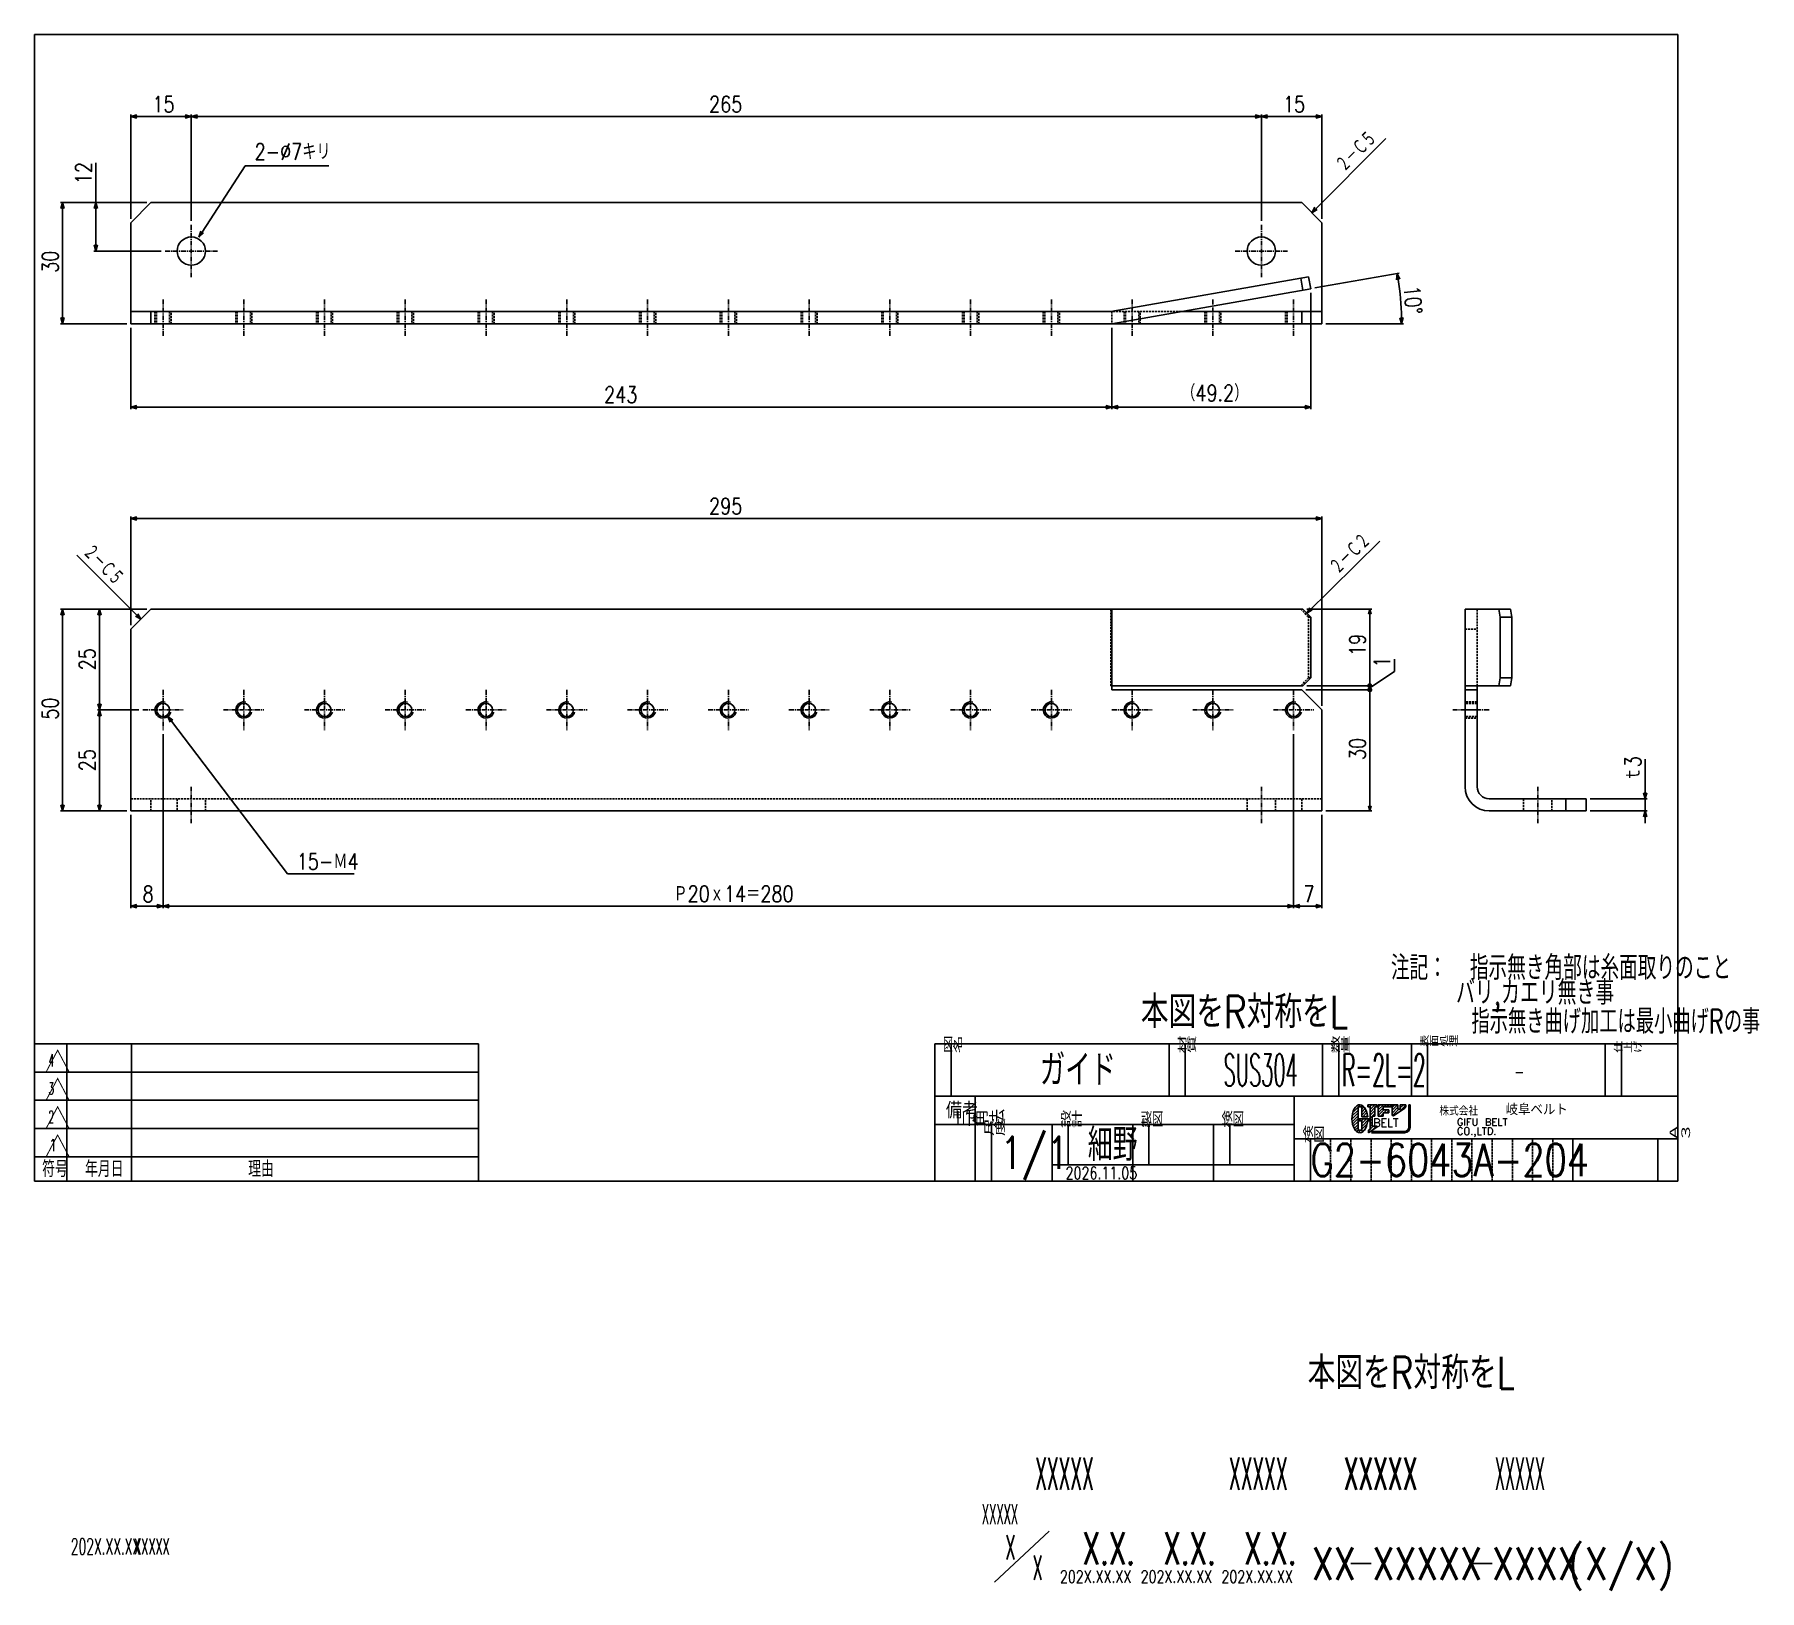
# Model space of a CAD drawing. Extents: x -24 to 403, y -193 to 192.
import ezdxf

# ---------------------------------------------------------------- set-up
doc = ezdxf.new("R2010")
doc.units = 0
doc.header["$LTSCALE"] = 0.03865
for name, pattern in [('CENTER', [50.8, 31.75, -6.35, 6.35, -6.35]), ('DASHED', [19.05, 12.7, -6.35]), ('HIDDEN', [9.525, 6.35, -3.175])]:
    doc.linetypes.add(name, pattern=pattern)
doc.layers.get('0').update_dxf_attribs({"linetype": 'CONTINUOUS'})
doc.layers.get('DEFPOINTS').update_dxf_attribs({"linetype": 'CONTINUOUS'})
doc.layers.add('NOLAYERNAME_001', color=7, linetype='CONTINUOUS')
doc.styles.add('_STANDARD', font='txt', dxfattribs={"bigfont": '@extfont2'})
doc.styles.get("Standard").update_dxf_attribs({"font": 'txt', "bigfont": 'extfont2'})
doc.dimstyles.get("Standard").update_dxf_attribs({"dimtxt": 2.5, "dimasz": 2.5, "dimexe": 1.25, "dimexo": 0.625, "dimtad": 1, "dimcen": 2.5, "dimazin": 3, "dimtfac": 1, "dimtmove": 0, "dimatfit": 3})

msp = doc.modelspace()

# ---------------------------------------------------------------- texts
at = {"layer": 'NOLAYERNAME_001', "color": 3, "linetype": 'CONTINUOUS'}
for s, height, width, p in [('注記：', 6, 0.7, (312.084, -41.88)), ('指示無き角部は糸面取りのこと', 6, 0.7, (331.644, -41.85)), ('バリ,カエリ無き事', 6, 0.706931, (328.227, -48.008)), ('本図をR対称をL', 8, 0.78019, (250.155, -53.797)), ('指示無き曲げ加工は最小曲げRの事', 6, 0.685263, (332.033, -55.166)), ('本図をR対称をL', 8, 0.78019, (291.474, -143.181)), ('XXXXX', 8, 0.423333, (223.954, -168.181)), ('XXXXX', 8, 0.423333, (271.954, -168.181)), ('XXXXX', 8, 0.533333, (300.341, -168.181)), ('XXXXX', 8, 0.36, (337.883, -168.181)), ('XXXXX', 5, 0.42, (210.746, -176.681)), ('X', 6, 0.5, (216.587, -185.402)), ('X.X.', 8, 0.63, (235.753, -186.681)), ('X.X.', 8, 0.63, (255.753, -186.681)), ('X.X.', 8, 0.63, (275.753, -186.681)), ('202X.XX.XX', 4, 0.556863, (-14.844, -184.181)), ('XXXXX', 4, 0.513333, (0.841, -184.181)), ('XX', 8, 0.790569, (292.555, -190.431)), ('XXXXX', 8, 0.790569, (307.555, -190.431)), ('XXXX', 8, 0.790569, (337.163, -190.431)), ('(X/X)', 8, 0.849208, (355.954, -190.431)), ('X', 6, 0.5, (223.324, -190.443)), ('202X.XX.XX', 3, 0.763121, (230.12, -191.181)), ('202X.XX.XX', 3, 0.763121, (250.12, -191.181)), ('202X.XX.XX', 3, 0.763121, (270.12, -191.181))]:
    msp.add_text(s, height=height, dxfattribs=dict(at, width=width)).set_placement(p)

# ---------------------------------------------------------------- blocks, each defined once
blk = doc.blocks.new('_OPEN30')
at = {"color": 0, "linetype": 'BYBLOCK'}
for p, q in [((-1, 0.267949), (0, 0)), ((0, 0), (-1, -0.267949)), ((0, 0), (-1, 0))]:
    blk.add_line(p, q, dxfattribs=at)
blk = doc.blocks.new('*D40')
at = {"layer": 'DEFPOINTS', "color": 0}
for p in [(8, 20), (0, 0), (0, -23.62)]:
    blk.add_point(p, dxfattribs=at)
at = {"layer": 'NOLAYERNAME_001', "color": 0, "linetype": 'CONTINUOUS'}
for p, q in [((8, 19), (8, -24.12)), ((0, -1), (0, -24.12)), ((6.5, -23.62), (1.5, -23.62))]:
    blk.add_line(p, q, dxfattribs=at)
at = {"layer": 'NOLAYERNAME_001', "color": 0, "xscale": 1.5, "yscale": 1.5, "zscale": 1.5, "rotation": 180}
blk.add_blockref('_OPEN30', (0, -23.62), dxfattribs=at)
at = {"layer": 'NOLAYERNAME_001', "color": 0, "xscale": 1.5, "yscale": 1.5, "zscale": 1.5}
blk.add_blockref('_OPEN30', (8, -23.62), dxfattribs=at)
at = {"layer": 'NOLAYERNAME_001', "color": 104, "linetype": 'CONTINUOUS', "width": 0.8}
blk.add_text('8', height=4, dxfattribs=at).set_placement((2.93, -22.58))
blk = doc.blocks.new('*D41')
at = {"layer": 'DEFPOINTS', "color": 0}
for p in [(288, 20), (295, 0), (288, -23.62)]:
    blk.add_point(p, dxfattribs=at)
at = {"layer": 'NOLAYERNAME_001', "color": 0, "linetype": 'CONTINUOUS'}
for p, q in [((288, 19), (288, -24.12)), ((295, -1), (295, -24.12)), ((293.5, -23.62), (289.5, -23.62))]:
    blk.add_line(p, q, dxfattribs=at)
at = {"layer": 'NOLAYERNAME_001', "color": 0, "xscale": 1.5, "yscale": 1.5, "zscale": 1.5, "rotation": 180}
blk.add_blockref('_OPEN30', (288, -23.62), dxfattribs=at)
at = {"layer": 'NOLAYERNAME_001', "color": 0, "xscale": 1.5, "yscale": 1.5, "zscale": 1.5}
blk.add_blockref('_OPEN30', (295, -23.62), dxfattribs=at)
at = {"layer": 'NOLAYERNAME_001', "color": 104, "linetype": 'CONTINUOUS', "width": 0.8}
blk.add_text('7', height=4, dxfattribs=at).set_placement((290.43, -22.59))
blk = doc.blocks.new('*D42')
at = {"layer": 'DEFPOINTS', "color": 0}
for p in [(8, 20), (288, 20), (8, -23.62)]:
    blk.add_point(p, dxfattribs=at)
at = {"layer": 'NOLAYERNAME_001', "color": 0, "linetype": 'CONTINUOUS'}
for p, q in [((8, 19), (8, -24.12)), ((288, 19), (288, -24.12)), ((286.5, -23.62), (9.5, -23.62))]:
    blk.add_line(p, q, dxfattribs=at)
at = {"layer": 'NOLAYERNAME_001', "color": 0, "xscale": 1.5, "yscale": 1.5, "zscale": 1.5, "rotation": 180}
blk.add_blockref('_OPEN30', (8, -23.62), dxfattribs=at)
at = {"layer": 'NOLAYERNAME_001', "color": 0, "xscale": 1.5, "yscale": 1.5, "zscale": 1.5}
blk.add_blockref('_OPEN30', (288, -23.62), dxfattribs=at)
at = {"layer": 'NOLAYERNAME_001', "color": 104, "linetype": 'CONTINUOUS', "width": 0.8}
blk.add_text('Ｐ20ｘ14＝280', height=4, dxfattribs=at).set_placement((134.4, -22.53))
blk = doc.blocks.new('*D43')
at = {"layer": 'DEFPOINTS', "color": 0}
for p in [(-7.74, 50), (5, 50), (3, 25)]:
    blk.add_point(p, dxfattribs=at)
at = {"layer": 'NOLAYERNAME_001', "color": 0, "linetype": 'CONTINUOUS'}
for p, q in [((4, 50), (-8.24, 50)), ((-7.74, 26.5), (-7.74, 48.5)), ((2, 25), (-8.24, 25))]:
    blk.add_line(p, q, dxfattribs=at)
at = {"layer": 'NOLAYERNAME_001', "color": 0, "xscale": 1.5, "yscale": 1.5, "zscale": 1.5}
for p, rotation in [((-7.74, 50), 90), ((-7.74, 25), 270)]:
    blk.add_blockref('_OPEN30', p, dxfattribs=dict(at, rotation=rotation))
at = {"layer": 'NOLAYERNAME_001', "color": 104, "linetype": 'CONTINUOUS', "width": 0.8}
blk.add_text('25', height=4, rotation=90, dxfattribs=at).set_placement((-8.78, 34.83))
blk = doc.blocks.new('*D44')
at = {"layer": 'DEFPOINTS', "color": 0}
for p in [(-7.74, 25), (3, 25), (0, 0)]:
    blk.add_point(p, dxfattribs=at)
at = {"layer": 'NOLAYERNAME_001', "color": 0, "linetype": 'CONTINUOUS'}
for p, q in [((2, 25), (-8.24, 25)), ((-7.74, 1.5), (-7.74, 23.5)), ((-1, 0), (-8.24, 0))]:
    blk.add_line(p, q, dxfattribs=at)
at = {"layer": 'NOLAYERNAME_001', "color": 0, "xscale": 1.5, "yscale": 1.5, "zscale": 1.5}
for p, rotation in [((-7.74, 25), 90), ((-7.74, 0), 270)]:
    blk.add_blockref('_OPEN30', p, dxfattribs=dict(at, rotation=rotation))
at = {"layer": 'NOLAYERNAME_001', "color": 104, "linetype": 'CONTINUOUS', "width": 0.8}
blk.add_text('25', height=4, rotation=90, dxfattribs=at).set_placement((-8.78, 9.83))
blk = doc.blocks.new('*D45')
at = {"layer": 'DEFPOINTS', "color": 0}
for p in [(0, 72.44), (0, 45), (295, 25)]:
    blk.add_point(p, dxfattribs=at)
at = {"layer": 'NOLAYERNAME_001', "color": 0, "linetype": 'CONTINUOUS'}
for p, q in [((0, 46), (0, 72.94)), ((295, 26), (295, 72.94)), ((293.5, 72.44), (1.5, 72.44))]:
    blk.add_line(p, q, dxfattribs=at)
at = {"layer": 'NOLAYERNAME_001', "color": 0, "xscale": 1.5, "yscale": 1.5, "zscale": 1.5, "rotation": 180}
blk.add_blockref('_OPEN30', (0, 72.44), dxfattribs=at)
at = {"layer": 'NOLAYERNAME_001', "color": 0, "xscale": 1.5, "yscale": 1.5, "zscale": 1.5}
blk.add_blockref('_OPEN30', (295, 72.44), dxfattribs=at)
at = {"layer": 'NOLAYERNAME_001', "color": 104, "linetype": 'CONTINUOUS', "width": 0.8}
blk.add_text('295', height=4, dxfattribs=at).set_placement((143.23, 73.48))
blk = doc.blocks.new('*D46')
at = {"layer": 'DEFPOINTS', "color": 0}
for p in [(-16.89, 50), (5, 50), (0, 0)]:
    blk.add_point(p, dxfattribs=at)
at = {"layer": 'NOLAYERNAME_001', "color": 0, "linetype": 'CONTINUOUS'}
for p, q in [((4, 50), (-17.39, 50)), ((-16.89, 1.5), (-16.89, 48.5)), ((-1, 0), (-17.39, 0))]:
    blk.add_line(p, q, dxfattribs=at)
at = {"layer": 'NOLAYERNAME_001', "color": 0, "xscale": 1.5, "yscale": 1.5, "zscale": 1.5}
for p, rotation in [((-16.89, 50), 90), ((-16.89, 0), 270)]:
    blk.add_blockref('_OPEN30', p, dxfattribs=dict(at, rotation=rotation))
at = {"layer": 'NOLAYERNAME_001', "color": 104, "linetype": 'CONTINUOUS', "width": 0.8}
blk.add_text('50', height=4, rotation=90, dxfattribs=at).set_placement((-17.93, 22.6))
blk = doc.blocks.new('DIM_0001')
at = {"layer": 'NOLAYERNAME_001', "color": 1, "linetype": 'CONTINUOUS'}
blk.add_line((15.87, 0), (0, 15.87), dxfattribs=at)
blk.add_lwpolyline([(15.09, 1.34), (15.87, 0), (14.53, 0.78)], dxfattribs=at)
at = {"layer": 'NOLAYERNAME_001', "color": 104, "linetype": 'CONTINUOUS', "width": 0.666667}
blk.add_text('２－Ｃ５', height=4, rotation=315, dxfattribs=at).set_placement((1.06, 16.22))
blk = doc.blocks.new('DIM_0002')
at = {"layer": 'NOLAYERNAME_001', "color": 1, "linetype": 'CONTINUOUS'}
blk.add_line((0, 0), (18.08, 17.81), dxfattribs=at)
blk.add_lwpolyline([(1.35, 0.77), (0, 0), (0.79, 1.34)], dxfattribs=at)
at = {"layer": 'NOLAYERNAME_001', "color": 104, "linetype": 'CONTINUOUS', "width": 0.666667}
blk.add_text('２－Ｃ２', height=4, rotation=44.5615, dxfattribs=at).set_placement((7.91, 9.19))
blk = doc.blocks.new('*D50')
at = {"layer": 'DEFPOINTS', "color": 0}
for p in [(6.79, 26.59), (9.21, 23.41)]:
    blk.add_point(p, dxfattribs=at)
at = {"layer": 'NOLAYERNAME_001', "color": 0, "linetype": 'CONTINUOUS'}
for p, q in [((38.79, -15.61), (10.11, 22.21)), ((55.3, -15.61), (38.79, -15.61))]:
    blk.add_line(p, q, dxfattribs=at)
at = {"layer": 'NOLAYERNAME_001', "color": 0, "xscale": 1.5, "yscale": 1.5, "zscale": 1.5, "rotation": 127.1670424382932}
blk.add_blockref('_OPEN30', (9.21, 23.41), dxfattribs=at)
at = {"layer": 'NOLAYERNAME_001', "color": 104, "linetype": 'CONTINUOUS', "width": 0.8}
blk.add_text('15-Ｍ4', height=4, dxfattribs=at).set_placement((41.12, -14.52))
blk = doc.blocks.new('_DOT')
at = {"color": 0, "linetype": 'BYBLOCK'}
blk.add_line((-0.5, 0), (-1, 0), dxfattribs=at)
at = {"color": 0, "linetype": 'BYBLOCK', "const_width": 0.5}
blk.add_lwpolyline([(-0.25, 0, 1), (0.25, 0, 1)], format="xyb", close=True, dxfattribs=at)
blk = doc.blocks.new('*D52')
at = {"layer": 'DEFPOINTS', "color": 0}
for p in [(290, 30), (290.27, 31), (306.85, 30)]:
    blk.add_point(p, dxfattribs=at)
at = {"layer": 'NOLAYERNAME_001', "color": 0, "linetype": 'CONTINUOUS'}
for p, q in [((312.94, 34.5), (306.85, 30.5)), ((312.94, 37.59), (312.94, 34.5)), ((291, 30), (307.35, 30)), ((291.27, 31), (307.35, 31)), ((306.85, 32), (306.85, 33)), ((306.85, 31), (306.85, 30)), ((306.85, 29), (306.85, 28))]:
    blk.add_line(p, q, dxfattribs=at)
at = {"layer": 'NOLAYERNAME_001', "color": 0}
for p, rotation in [((306.85, 31), 270), ((306.85, 30), 90)]:
    blk.add_blockref('_DOT', p, dxfattribs=dict(at, rotation=rotation))
at = {"layer": 'NOLAYERNAME_001', "color": 104, "linetype": 'CONTINUOUS', "width": 0.8}
blk.add_text('1', height=4, rotation=90, dxfattribs=at).set_placement((311.89, 35.51))
blk = doc.blocks.new('*D53')
at = {"layer": 'DEFPOINTS', "color": 0}
for p in [(290.27, 50), (290.27, 31), (306.85, 31)]:
    blk.add_point(p, dxfattribs=at)
at = {"layer": 'NOLAYERNAME_001', "color": 0, "linetype": 'CONTINUOUS'}
for p, q in [((291.27, 50), (307.35, 50)), ((306.85, 48.75), (306.85, 32.25)), ((291.27, 31), (307.35, 31))]:
    blk.add_line(p, q, dxfattribs=at)
at = {"layer": 'NOLAYERNAME_001', "color": 0, "xscale": 1.25, "yscale": 1.25, "zscale": 1.25}
for name, p, rotation in [('_OPEN30', (306.85, 50), 90), ('_DOT', (306.85, 31), 270)]:
    blk.add_blockref(name, p, dxfattribs=dict(at, rotation=rotation))
at = {"layer": 'NOLAYERNAME_001', "color": 104, "linetype": 'CONTINUOUS', "width": 0.8}
blk.add_text('19', height=4, rotation=90, dxfattribs=at).set_placement((305.81, 38.37))
blk = doc.blocks.new('*D54')
at = {"layer": 'DEFPOINTS', "color": 0}
for p in [(290, 30), (295, 0), (306.85, 0)]:
    blk.add_point(p, dxfattribs=at)
at = {"layer": 'NOLAYERNAME_001', "color": 0, "linetype": 'CONTINUOUS'}
for p, q in [((291, 30), (307.35, 30)), ((306.85, 28.75), (306.85, 1.25)), ((296, 0), (307.35, 0))]:
    blk.add_line(p, q, dxfattribs=at)
at = {"layer": 'NOLAYERNAME_001', "color": 0, "xscale": 1.25, "yscale": 1.25, "zscale": 1.25}
for name, p, rotation in [('_DOT', (306.85, 30), 90), ('_OPEN30', (306.85, 0), 270)]:
    blk.add_blockref(name, p, dxfattribs=dict(at, rotation=rotation))
at = {"layer": 'NOLAYERNAME_001', "color": 104, "linetype": 'CONTINUOUS', "width": 0.8}
blk.add_text('30', height=4, rotation=90, dxfattribs=at).set_placement((305.81, 12.6))
blk = doc.blocks.new('JZB_0020')
at = {"layer": 'NOLAYERNAME_001', "color": 1, "linetype": 'CENTER'}
for p, q in [((5, 10), (5, 0)), ((0, 5), (10, 5))]:
    blk.add_line(p, q, dxfattribs=at)
at = {"layer": 'NOLAYERNAME_001', "color": 8, "linetype": 'CONTINUOUS'}
blk.add_circle((5, 5), 1.62, dxfattribs=at)
blk.add_arc((5, 5), 2, 75, 345, dxfattribs=at)
blk = doc.blocks.new('JZB_0021')
at = {"layer": 'NOLAYERNAME_001', "color": 1, "linetype": 'CENTER'}
for p, q in [((5, 10), (5, 0)), ((0, 5), (10, 5))]:
    blk.add_line(p, q, dxfattribs=at)
at = {"layer": 'NOLAYERNAME_001', "color": 8, "linetype": 'CONTINUOUS'}
blk.add_circle((5, 5), 1.62, dxfattribs=at)
blk.add_arc((5, 5), 2, 75, 345, dxfattribs=at)
blk = doc.blocks.new('JZB_0022')
at = {"layer": 'NOLAYERNAME_001', "color": 1, "linetype": 'CENTER'}
for p, q in [((5, 10), (5, 0)), ((0, 5), (10, 5))]:
    blk.add_line(p, q, dxfattribs=at)
at = {"layer": 'NOLAYERNAME_001', "color": 8, "linetype": 'CONTINUOUS'}
blk.add_circle((5, 5), 1.62, dxfattribs=at)
blk.add_arc((5, 5), 2, 75, 345, dxfattribs=at)
blk = doc.blocks.new('JZB_0023')
at = {"layer": 'NOLAYERNAME_001', "color": 1, "linetype": 'CENTER'}
for p, q in [((5, 10), (5, 0)), ((0, 5), (10, 5))]:
    blk.add_line(p, q, dxfattribs=at)
at = {"layer": 'NOLAYERNAME_001', "color": 8, "linetype": 'CONTINUOUS'}
blk.add_circle((5, 5), 1.62, dxfattribs=at)
blk.add_arc((5, 5), 2, 75, 345, dxfattribs=at)
blk = doc.blocks.new('JZB_0024')
at = {"layer": 'NOLAYERNAME_001', "color": 1, "linetype": 'CENTER'}
for p, q in [((5, 10), (5, 0)), ((0, 5), (10, 5))]:
    blk.add_line(p, q, dxfattribs=at)
at = {"layer": 'NOLAYERNAME_001', "color": 8, "linetype": 'CONTINUOUS'}
blk.add_circle((5, 5), 1.62, dxfattribs=at)
blk.add_arc((5, 5), 2, 75, 345, dxfattribs=at)
blk = doc.blocks.new('JZB_0025')
at = {"layer": 'NOLAYERNAME_001', "color": 1, "linetype": 'CENTER'}
for p, q in [((5, 10), (5, 0)), ((0, 5), (10, 5))]:
    blk.add_line(p, q, dxfattribs=at)
at = {"layer": 'NOLAYERNAME_001', "color": 8, "linetype": 'CONTINUOUS'}
blk.add_circle((5, 5), 1.62, dxfattribs=at)
blk.add_arc((5, 5), 2, 75, 345, dxfattribs=at)
blk = doc.blocks.new('JZB_0026')
at = {"layer": 'NOLAYERNAME_001', "color": 1, "linetype": 'CENTER'}
for p, q in [((5, 10), (5, 0)), ((0, 5), (10, 5))]:
    blk.add_line(p, q, dxfattribs=at)
at = {"layer": 'NOLAYERNAME_001', "color": 8, "linetype": 'CONTINUOUS'}
blk.add_circle((5, 5), 1.62, dxfattribs=at)
blk.add_arc((5, 5), 2, 75, 345, dxfattribs=at)
blk = doc.blocks.new('JZB_0027')
at = {"layer": 'NOLAYERNAME_001', "color": 1, "linetype": 'CENTER'}
for p, q in [((5, 10), (5, 0)), ((0, 5), (10, 5))]:
    blk.add_line(p, q, dxfattribs=at)
at = {"layer": 'NOLAYERNAME_001', "color": 8, "linetype": 'CONTINUOUS'}
blk.add_circle((5, 5), 1.62, dxfattribs=at)
blk.add_arc((5, 5), 2, 75, 345, dxfattribs=at)
blk = doc.blocks.new('JZB_0028')
at = {"layer": 'NOLAYERNAME_001', "color": 1, "linetype": 'CENTER'}
for p, q in [((5, 10), (5, 0)), ((0, 5), (10, 5))]:
    blk.add_line(p, q, dxfattribs=at)
at = {"layer": 'NOLAYERNAME_001', "color": 8, "linetype": 'CONTINUOUS'}
blk.add_circle((5, 5), 1.62, dxfattribs=at)
blk.add_arc((5, 5), 2, 75, 345, dxfattribs=at)
blk = doc.blocks.new('JZB_0029')
at = {"layer": 'NOLAYERNAME_001', "color": 1, "linetype": 'CENTER'}
for p, q in [((5, 10), (5, 0)), ((0, 5), (10, 5))]:
    blk.add_line(p, q, dxfattribs=at)
at = {"layer": 'NOLAYERNAME_001', "color": 8, "linetype": 'CONTINUOUS'}
blk.add_circle((5, 5), 1.62, dxfattribs=at)
blk.add_arc((5, 5), 2, 75, 345, dxfattribs=at)
blk = doc.blocks.new('JZB_0030')
at = {"layer": 'NOLAYERNAME_001', "color": 1, "linetype": 'CENTER'}
for p, q in [((5, 10), (5, 0)), ((0, 5), (10, 5))]:
    blk.add_line(p, q, dxfattribs=at)
at = {"layer": 'NOLAYERNAME_001', "color": 8, "linetype": 'CONTINUOUS'}
blk.add_circle((5, 5), 1.62, dxfattribs=at)
blk.add_arc((5, 5), 2, 75, 345, dxfattribs=at)
blk = doc.blocks.new('JZB_0031')
at = {"layer": 'NOLAYERNAME_001', "color": 1, "linetype": 'CENTER'}
for p, q in [((5, 10), (5, 0)), ((0, 5), (10, 5))]:
    blk.add_line(p, q, dxfattribs=at)
at = {"layer": 'NOLAYERNAME_001', "color": 8, "linetype": 'CONTINUOUS'}
blk.add_circle((5, 5), 1.62, dxfattribs=at)
blk.add_arc((5, 5), 2, 75, 345, dxfattribs=at)
blk = doc.blocks.new('JZB_0032')
at = {"layer": 'NOLAYERNAME_001', "color": 1, "linetype": 'CENTER'}
for p, q in [((5, 10), (5, 0)), ((0, 5), (10, 5))]:
    blk.add_line(p, q, dxfattribs=at)
at = {"layer": 'NOLAYERNAME_001', "color": 8, "linetype": 'CONTINUOUS'}
blk.add_circle((5, 5), 1.62, dxfattribs=at)
blk.add_arc((5, 5), 2, 75, 345, dxfattribs=at)
blk = doc.blocks.new('JZB_0033')
at = {"layer": 'NOLAYERNAME_001', "color": 1, "linetype": 'CENTER'}
for p, q in [((5, 10), (5, 0)), ((0, 5), (10, 5))]:
    blk.add_line(p, q, dxfattribs=at)
at = {"layer": 'NOLAYERNAME_001', "color": 8, "linetype": 'CONTINUOUS'}
blk.add_circle((5, 5), 1.62, dxfattribs=at)
blk.add_arc((5, 5), 2, 75, 345, dxfattribs=at)
blk = doc.blocks.new('JZB_0034')
at = {"layer": 'NOLAYERNAME_001', "color": 1, "linetype": 'CENTER'}
for p, q in [((5, 10), (5, 0)), ((0, 5), (10, 5))]:
    blk.add_line(p, q, dxfattribs=at)
at = {"layer": 'NOLAYERNAME_001', "color": 8, "linetype": 'CONTINUOUS'}
blk.add_circle((5, 5), 1.62, dxfattribs=at)
blk.add_arc((5, 5), 2, 75, 345, dxfattribs=at)
blk = doc.blocks.new('JZB_0035')
at = {"layer": 'NOLAYERNAME_001', "color": 1, "linetype": 'CENTER'}
blk.add_line((3.5, 9), (3.5, 0), dxfattribs=at)
at = {"layer": 'NOLAYERNAME_001', "color": 8, "linetype": 'DASHED'}
for p, q in [((0, 6), (0, 3)), ((7, 3), (7, 6))]:
    blk.add_line(p, q, dxfattribs=at)
blk = doc.blocks.new('JZB_0036')
at = {"layer": 'NOLAYERNAME_001', "color": 1, "linetype": 'CENTER'}
blk.add_line((3.5, 9), (3.5, 0), dxfattribs=at)
at = {"layer": 'NOLAYERNAME_001', "color": 8, "linetype": 'DASHED'}
for p, q in [((0, 6), (0, 3)), ((7, 3), (7, 6))]:
    blk.add_line(p, q, dxfattribs=at)
blk = doc.blocks.new('*D55')
at = {"layer": 'DEFPOINTS', "color": 0}
for p in [(0, 120.68), (243, 120.68), (0, 100)]:
    blk.add_point(p, dxfattribs=at)
at = {"layer": 'NOLAYERNAME_001', "color": 0, "linetype": 'CONTINUOUS'}
for p, q in [((0, 119.68), (0, 99.5)), ((243, 119.68), (243, 99.5)), ((241.5, 100), (1.5, 100))]:
    blk.add_line(p, q, dxfattribs=at)
at = {"layer": 'NOLAYERNAME_001', "color": 0, "xscale": 1.5, "yscale": 1.5, "zscale": 1.5, "rotation": 180}
blk.add_blockref('_OPEN30', (0, 100), dxfattribs=at)
at = {"layer": 'NOLAYERNAME_001', "color": 0, "xscale": 1.5, "yscale": 1.5, "zscale": 1.5}
blk.add_blockref('_OPEN30', (243, 100), dxfattribs=at)
at = {"layer": 'NOLAYERNAME_001', "color": 104, "linetype": 'CONTINUOUS', "width": 0.8}
blk.add_text('243', height=4, dxfattribs=at).set_placement((117.23, 101.09))
blk = doc.blocks.new('*D56')
at = {"layer": 'DEFPOINTS', "color": 0}
for p in [(-16.89, 150.68), (5, 150.68), (0, 120.68)]:
    blk.add_point(p, dxfattribs=at)
at = {"layer": 'NOLAYERNAME_001', "color": 0, "linetype": 'CONTINUOUS'}
for p, q in [((4, 150.68), (-17.39, 150.68)), ((-16.89, 122.18), (-16.89, 149.18)), ((-1, 120.68), (-17.39, 120.68))]:
    blk.add_line(p, q, dxfattribs=at)
at = {"layer": 'NOLAYERNAME_001', "color": 0, "xscale": 1.5, "yscale": 1.5, "zscale": 1.5}
for p, rotation in [((-16.89, 150.68), 90), ((-16.89, 120.68), 270)]:
    blk.add_blockref('_OPEN30', p, dxfattribs=dict(at, rotation=rotation))
at = {"layer": 'NOLAYERNAME_001', "color": 104, "linetype": 'CONTINUOUS', "width": 0.8}
blk.add_text('30', height=4, rotation=90, dxfattribs=at).set_placement((-17.93, 133.28))
blk = doc.blocks.new('*D57')
at = {"layer": 'DEFPOINTS', "color": 0}
for p in [(292.24, 129.36), (243, 120.68), (243, 100)]:
    blk.add_point(p, dxfattribs=at)
at = {"layer": 'NOLAYERNAME_001', "color": 0, "linetype": 'CONTINUOUS'}
for p, q in [((292.24, 128.36), (292.24, 99.5)), ((243, 119.68), (243, 99.5)), ((290.74, 100), (244.5, 100))]:
    blk.add_line(p, q, dxfattribs=at)
at = {"layer": 'NOLAYERNAME_001', "color": 0, "xscale": 1.5, "yscale": 1.5, "zscale": 1.5, "rotation": 180}
blk.add_blockref('_OPEN30', (243, 100), dxfattribs=at)
at = {"layer": 'NOLAYERNAME_001', "color": 0, "xscale": 1.5, "yscale": 1.5, "zscale": 1.5}
blk.add_blockref('_OPEN30', (292.24, 100), dxfattribs=at)
at = {"layer": 'NOLAYERNAME_001', "color": 104, "linetype": 'CONTINUOUS', "width": 0.8}
blk.add_text('（49.2）', height=4, dxfattribs=at).set_placement((260.15, 101.5))
blk = doc.blocks.new('*D58')
at = {"layer": 'DEFPOINTS', "color": 0}
for p in [(292.14, 129.34), (292.24, 129.36), (314.61, 124.85), (294.9, 120.68), (295, 120.68)]:
    blk.add_point(p, dxfattribs=at)
at = {"layer": 'NOLAYERNAME_001', "color": 0, "linetype": 'CONTINUOUS'}
for p, q in [((293.23, 129.53), (314.13, 133.22)), ((296, 120.68), (315.23, 120.68))]:
    blk.add_line(p, q, dxfattribs=at)
blk.add_arc((243, 120.68), 71.73, 1.1982, 8.8018, dxfattribs=at)
at = {"layer": 'NOLAYERNAME_001', "color": 0, "xscale": 1.5, "yscale": 1.5, "zscale": 1.5}
for p, rotation in [((313.64, 133.13), 99.40090629429494), ((314.73, 120.68), 270.5990937057059)]:
    blk.add_blockref('_OPEN30', p, dxfattribs=dict(at, rotation=rotation))
at = {"layer": 'NOLAYERNAME_001', "color": 104, "linetype": 'CONTINUOUS', "width": 0.8}
blk.add_text('10°', height=4, rotation=275, dxfattribs=at).set_placement((315.25, 129.94))
blk = doc.blocks.new('*D59')
at = {"layer": 'DEFPOINTS', "color": 0}
for p in [(16.9, 142.11), (13.1, 136.24)]:
    blk.add_point(p, dxfattribs=at)
at = {"layer": 'NOLAYERNAME_001', "color": 0, "linetype": 'CONTINUOUS'}
for p, q in [((28.34, 159.78), (17.72, 143.37)), ((49.08, 159.78), (28.34, 159.78))]:
    blk.add_line(p, q, dxfattribs=at)
at = {"layer": 'NOLAYERNAME_001', "color": 0, "xscale": 1.5, "yscale": 1.5, "zscale": 1.5, "rotation": 237.0763886979622}
blk.add_blockref('_OPEN30', (16.9, 142.11), dxfattribs=at)
at = {"layer": 'NOLAYERNAME_001', "color": 104, "linetype": 'CONTINUOUS', "width": 0.8}
blk.add_text('2-∅7キリ', height=4, dxfattribs=at).set_placement((30.67, 161.31))
blk = doc.blocks.new('DIM_0003')
at = {"layer": 'NOLAYERNAME_001', "color": 1, "linetype": 'CONTINUOUS'}
blk.add_line((0, 0), (18.35, 18.35), dxfattribs=at)
blk.add_lwpolyline([(1.34, 0.78), (0, 0), (0.78, 1.34)], dxfattribs=at)
at = {"layer": 'NOLAYERNAME_001', "color": 104, "linetype": 'CONTINUOUS', "width": 0.666667}
blk.add_text('２－Ｃ５', height=4, rotation=45, dxfattribs=at).set_placement((8.24, 9.65))
blk = doc.blocks.new('*D61')
at = {"layer": 'DEFPOINTS', "color": 0}
for p in [(5, 150.68), (-8.65, 138.68), (8.5, 138.68)]:
    blk.add_point(p, dxfattribs=at)
at = {"layer": 'NOLAYERNAME_001', "color": 0, "linetype": 'CONTINUOUS'}
for p, q in [((-8.65, 150.68), (-8.65, 160.54)), ((4, 150.68), (-9.15, 150.68)), ((-8.65, 149.18), (-8.65, 140.18)), ((7.5, 138.68), (-9.15, 138.68))]:
    blk.add_line(p, q, dxfattribs=at)
at = {"layer": 'NOLAYERNAME_001', "color": 0, "xscale": 1.5, "yscale": 1.5, "zscale": 1.5}
for p, rotation in [((-8.65, 150.68), 90), ((-8.65, 138.68), 270)]:
    blk.add_blockref('_OPEN30', p, dxfattribs=dict(at, rotation=rotation))
at = {"layer": 'NOLAYERNAME_001', "color": 104, "linetype": 'CONTINUOUS', "width": 0.8}
blk.add_text('12', height=4, rotation=90, dxfattribs=at).set_placement((-9.69, 155.24))
blk = doc.blocks.new('*D62')
at = {"layer": 'DEFPOINTS', "color": 0}
for p in [(0, 172), (0, 145.68), (15, 145.18)]:
    blk.add_point(p, dxfattribs=at)
at = {"layer": 'NOLAYERNAME_001', "color": 0, "linetype": 'CONTINUOUS'}
for p, q in [((0, 146.68), (0, 172.5)), ((13.5, 172), (1.5, 172)), ((15, 146.18), (15, 172.5))]:
    blk.add_line(p, q, dxfattribs=at)
at = {"layer": 'NOLAYERNAME_001', "color": 0, "xscale": 1.5, "yscale": 1.5, "zscale": 1.5, "rotation": 180}
blk.add_blockref('_OPEN30', (0, 172), dxfattribs=at)
at = {"layer": 'NOLAYERNAME_001', "color": 0, "xscale": 1.5, "yscale": 1.5, "zscale": 1.5}
blk.add_blockref('_OPEN30', (15, 172), dxfattribs=at)
at = {"layer": 'NOLAYERNAME_001', "color": 104, "linetype": 'CONTINUOUS', "width": 0.8}
blk.add_text('15', height=4, dxfattribs=at).set_placement((5.37, 173.04))
blk = doc.blocks.new('*D63')
at = {"layer": 'DEFPOINTS', "color": 0}
for p in [(15, 172), (15, 145.18), (280, 145.18)]:
    blk.add_point(p, dxfattribs=at)
at = {"layer": 'NOLAYERNAME_001', "color": 0, "linetype": 'CONTINUOUS'}
for p, q in [((15, 146.18), (15, 172.5)), ((278.5, 172), (16.5, 172)), ((280, 146.18), (280, 172.5))]:
    blk.add_line(p, q, dxfattribs=at)
at = {"layer": 'NOLAYERNAME_001', "color": 0, "xscale": 1.5, "yscale": 1.5, "zscale": 1.5, "rotation": 180}
blk.add_blockref('_OPEN30', (15, 172), dxfattribs=at)
at = {"layer": 'NOLAYERNAME_001', "color": 0, "xscale": 1.5, "yscale": 1.5, "zscale": 1.5}
blk.add_blockref('_OPEN30', (280, 172), dxfattribs=at)
at = {"layer": 'NOLAYERNAME_001', "color": 104, "linetype": 'CONTINUOUS', "width": 0.8}
blk.add_text('265', height=4, dxfattribs=at).set_placement((143.23, 173.04))
blk = doc.blocks.new('*D64')
at = {"layer": 'DEFPOINTS', "color": 0}
for p in [(280, 172), (295, 145.68), (280, 145.18)]:
    blk.add_point(p, dxfattribs=at)
at = {"layer": 'NOLAYERNAME_001', "color": 0, "linetype": 'CONTINUOUS'}
for p, q in [((280, 146.18), (280, 172.5)), ((293.5, 172), (281.5, 172)), ((295, 146.68), (295, 172.5))]:
    blk.add_line(p, q, dxfattribs=at)
at = {"layer": 'NOLAYERNAME_001', "color": 0, "xscale": 1.5, "yscale": 1.5, "zscale": 1.5, "rotation": 180}
blk.add_blockref('_OPEN30', (280, 172), dxfattribs=at)
at = {"layer": 'NOLAYERNAME_001', "color": 0, "xscale": 1.5, "yscale": 1.5, "zscale": 1.5}
blk.add_blockref('_OPEN30', (295, 172), dxfattribs=at)
at = {"layer": 'NOLAYERNAME_001', "color": 104, "linetype": 'CONTINUOUS', "width": 0.8}
blk.add_text('15', height=4, dxfattribs=at).set_placement((285.37, 173.04))
blk = doc.blocks.new('JZB_0003')
at = {"layer": 'NOLAYERNAME_001', "color": 1, "linetype": 'CENTER'}
blk.add_line((2, 9), (2, 0), dxfattribs=at)
at = {"layer": 'NOLAYERNAME_001', "color": 8, "linetype": 'DASHED'}
for p, q in [((0, 6), (0, 3)), ((0.38, 6), (0.38, 3))]:
    blk.add_line(p, q, dxfattribs=at)
blk = doc.blocks.new('JZB_0004')
at = {"layer": 'NOLAYERNAME_001', "color": 1, "linetype": 'CENTER'}
blk.add_line((2, 9), (2, 0), dxfattribs=at)
at = {"layer": 'NOLAYERNAME_001', "color": 8, "linetype": 'DASHED'}
for p, q in [((0, 6), (0, 3)), ((0.38, 6), (0.38, 3)), ((3.62, 6), (3.62, 3)), ((4, 3), (4, 6))]:
    blk.add_line(p, q, dxfattribs=at)
blk = doc.blocks.new('JZB_0005')
at = {"layer": 'NOLAYERNAME_001', "color": 1, "linetype": 'CENTER'}
blk.add_line((2, 9), (2, 0), dxfattribs=at)
at = {"layer": 'NOLAYERNAME_001', "color": 8, "linetype": 'DASHED'}
for p, q in [((0, 6), (0, 3)), ((0.38, 6), (0.38, 3)), ((3.62, 6), (3.62, 3)), ((4, 3), (4, 6))]:
    blk.add_line(p, q, dxfattribs=at)
blk = doc.blocks.new('JZB_0006')
at = {"layer": 'NOLAYERNAME_001', "color": 1, "linetype": 'CENTER'}
blk.add_line((2, 9), (2, 0), dxfattribs=at)
at = {"layer": 'NOLAYERNAME_001', "color": 8, "linetype": 'DASHED'}
for p, q in [((0, 6), (0, 3)), ((0.38, 6), (0.38, 3)), ((3.62, 6), (3.62, 3)), ((4, 3), (4, 6))]:
    blk.add_line(p, q, dxfattribs=at)
blk = doc.blocks.new('JZB_0007')
at = {"layer": 'NOLAYERNAME_001', "color": 1, "linetype": 'CENTER'}
blk.add_line((2, 9), (2, 0), dxfattribs=at)
at = {"layer": 'NOLAYERNAME_001', "color": 8, "linetype": 'DASHED'}
for p, q in [((0, 6), (0, 3)), ((0.38, 6), (0.38, 3)), ((3.62, 6), (3.62, 3)), ((4, 3), (4, 6))]:
    blk.add_line(p, q, dxfattribs=at)
blk = doc.blocks.new('JZB_0008')
at = {"layer": 'NOLAYERNAME_001', "color": 1, "linetype": 'CENTER'}
blk.add_line((2, 9), (2, 0), dxfattribs=at)
at = {"layer": 'NOLAYERNAME_001', "color": 8, "linetype": 'DASHED'}
for p, q in [((0, 6), (0, 3)), ((0.38, 6), (0.38, 3)), ((3.62, 6), (3.62, 3)), ((4, 3), (4, 6))]:
    blk.add_line(p, q, dxfattribs=at)
blk = doc.blocks.new('JZB_0009')
at = {"layer": 'NOLAYERNAME_001', "color": 1, "linetype": 'CENTER'}
blk.add_line((2, 9), (2, 0), dxfattribs=at)
at = {"layer": 'NOLAYERNAME_001', "color": 8, "linetype": 'DASHED'}
for p, q in [((0, 6), (0, 3)), ((0.38, 6), (0.38, 3)), ((3.62, 6), (3.62, 3)), ((4, 3), (4, 6))]:
    blk.add_line(p, q, dxfattribs=at)
blk = doc.blocks.new('JZB_0010')
at = {"layer": 'NOLAYERNAME_001', "color": 1, "linetype": 'CENTER'}
blk.add_line((2, 9), (2, 0), dxfattribs=at)
at = {"layer": 'NOLAYERNAME_001', "color": 8, "linetype": 'DASHED'}
for p, q in [((0, 6), (0, 3)), ((0.38, 6), (0.38, 3)), ((3.62, 6), (3.62, 3)), ((4, 3), (4, 6))]:
    blk.add_line(p, q, dxfattribs=at)
blk = doc.blocks.new('JZB_0011')
at = {"layer": 'NOLAYERNAME_001', "color": 1, "linetype": 'CENTER'}
blk.add_line((2, 9), (2, 0), dxfattribs=at)
at = {"layer": 'NOLAYERNAME_001', "color": 8, "linetype": 'DASHED'}
for p, q in [((0, 6), (0, 3)), ((0.38, 6), (0.38, 3)), ((3.62, 6), (3.62, 3)), ((4, 3), (4, 6))]:
    blk.add_line(p, q, dxfattribs=at)
blk = doc.blocks.new('JZB_0012')
at = {"layer": 'NOLAYERNAME_001', "color": 1, "linetype": 'CENTER'}
blk.add_line((2, 9), (2, 0), dxfattribs=at)
at = {"layer": 'NOLAYERNAME_001', "color": 8, "linetype": 'DASHED'}
for p, q in [((0, 6), (0, 3)), ((0.38, 6), (0.38, 3)), ((3.62, 6), (3.62, 3)), ((4, 3), (4, 6))]:
    blk.add_line(p, q, dxfattribs=at)
blk = doc.blocks.new('JZB_0013')
at = {"layer": 'NOLAYERNAME_001', "color": 1, "linetype": 'CENTER'}
blk.add_line((2, 9), (2, 0), dxfattribs=at)
at = {"layer": 'NOLAYERNAME_001', "color": 8, "linetype": 'DASHED'}
for p, q in [((0, 6), (0, 3)), ((0.38, 6), (0.38, 3)), ((3.62, 6), (3.62, 3)), ((4, 3), (4, 6))]:
    blk.add_line(p, q, dxfattribs=at)
blk = doc.blocks.new('JZB_0014')
at = {"layer": 'NOLAYERNAME_001', "color": 1, "linetype": 'CENTER'}
blk.add_line((2, 9), (2, 0), dxfattribs=at)
at = {"layer": 'NOLAYERNAME_001', "color": 8, "linetype": 'DASHED'}
for p, q in [((0, 6), (0, 3)), ((0.38, 6), (0.38, 3)), ((3.62, 6), (3.62, 3)), ((4, 3), (4, 6))]:
    blk.add_line(p, q, dxfattribs=at)
blk = doc.blocks.new('JZB_0015')
at = {"layer": 'NOLAYERNAME_001', "color": 1, "linetype": 'CENTER'}
blk.add_line((2, 9), (2, 0), dxfattribs=at)
at = {"layer": 'NOLAYERNAME_001', "color": 8, "linetype": 'DASHED'}
for p, q in [((0, 6), (0, 3)), ((0.38, 6), (0.38, 3)), ((3.62, 6), (3.62, 3)), ((4, 3), (4, 6))]:
    blk.add_line(p, q, dxfattribs=at)
blk = doc.blocks.new('JZB_0016')
at = {"layer": 'NOLAYERNAME_001', "color": 1, "linetype": 'CENTER'}
blk.add_line((2, 9), (2, 0), dxfattribs=at)
at = {"layer": 'NOLAYERNAME_001', "color": 8, "linetype": 'DASHED'}
for p, q in [((0, 6), (0, 3)), ((0.38, 6), (0.38, 3)), ((3.62, 6), (3.62, 3)), ((4, 3), (4, 6))]:
    blk.add_line(p, q, dxfattribs=at)
blk = doc.blocks.new('JZB_0017')
at = {"layer": 'NOLAYERNAME_001', "color": 1, "linetype": 'CENTER'}
blk.add_line((2, 9), (2, 0), dxfattribs=at)
at = {"layer": 'NOLAYERNAME_001', "color": 8, "linetype": 'DASHED'}
for p, q in [((0, 6), (0, 3)), ((0.38, 6), (0.38, 3)), ((3.62, 6), (3.62, 3)), ((4, 3), (4, 6))]:
    blk.add_line(p, q, dxfattribs=at)
blk = doc.blocks.new('JZB_0018')
at = {"layer": 'NOLAYERNAME_001', "color": 1, "linetype": 'CENTER'}
for p, q in [((6.5, 13), (6.5, 0)), ((0, 6.5), (13, 6.5))]:
    blk.add_line(p, q, dxfattribs=at)
at = {"layer": 'NOLAYERNAME_001', "color": 8, "linetype": 'CONTINUOUS'}
blk.add_circle((6.5, 6.5), 3.5, dxfattribs=at)
blk = doc.blocks.new('JZB_0019')
at = {"layer": 'NOLAYERNAME_001', "color": 1, "linetype": 'CENTER'}
for p, q in [((6.5, 13), (6.5, 0)), ((0, 6.5), (13, 6.5))]:
    blk.add_line(p, q, dxfattribs=at)
at = {"layer": 'NOLAYERNAME_001', "color": 8, "linetype": 'CONTINUOUS'}
blk.add_circle((6.5, 6.5), 3.5, dxfattribs=at)
blk = doc.blocks.new('*D65')
at = {"layer": 'DEFPOINTS', "color": 0}
for p in [(360.44, 3), (375.08, 3), (360.44, 0)]:
    blk.add_point(p, dxfattribs=at)
at = {"layer": 'NOLAYERNAME_001', "color": 0, "linetype": 'CONTINUOUS'}
for p, q in [((375.08, 3), (375.08, 12.8)), ((375.08, 4.5), (375.08, 6)), ((361.44, 3), (375.58, 3)), ((375.08, 0), (375.08, 3)), ((361.44, 0), (375.58, 0)), ((375.08, -1.5), (375.08, -3))]:
    blk.add_line(p, q, dxfattribs=at)
at = {"layer": 'NOLAYERNAME_001', "color": 0, "xscale": 1.5, "yscale": 1.5, "zscale": 1.5}
for p, rotation in [((375.08, 3), 270), ((375.08, 0), 90)]:
    blk.add_blockref('_OPEN30', p, dxfattribs=dict(at, rotation=rotation))
at = {"layer": 'NOLAYERNAME_001', "color": 104, "linetype": 'CONTINUOUS', "width": 0.8}
blk.add_text('ｔ3', height=4, rotation=90, dxfattribs=at).set_placement((374.04, 7.3))
blk = doc.blocks.new('JZB_0037')
at = {"layer": 'NOLAYERNAME_001', "color": 1, "linetype": 'CENTER'}
blk.add_line((9, 2), (0, 2), dxfattribs=at)
at = {"layer": 'NOLAYERNAME_001', "color": 8, "linetype": 'DASHED'}
for p, q in [((6, 4), (3, 4)), ((6, 3.62), (3, 3.62)), ((6, 0.38), (3, 0.38)), ((3, 0), (6, 0))]:
    blk.add_line(p, q, dxfattribs=at)
blk = doc.blocks.new('JZB_0038')
at = {"layer": 'NOLAYERNAME_001', "color": 1, "linetype": 'CENTER'}
blk.add_line((3.5, 9), (3.5, 0), dxfattribs=at)
at = {"layer": 'NOLAYERNAME_001', "color": 8, "linetype": 'DASHED'}
for p, q in [((0, 6), (0, 3)), ((7, 3), (7, 6))]:
    blk.add_line(p, q, dxfattribs=at)
blk = doc.blocks.new('JZB_0001')
at = {"layer": 'NOLAYERNAME_001', "color": 104, "linetype": 'CONTINUOUS'}
for s, height, width, p in [('ガイド', 8, 0.711111, (15.52, 23)), ('SUS304', 8, 0.438857, (60.97, 23)), ('R=2L=2', 8, 0.466667, (90.26, 23)), ('-', 8, 0.27, (133.03, 23)), ('-', 5, 0.315, (0, 14.5)), ('細野', 8, 0.7, (27.35, 4.5)), ('1/1', 8, 0.801784, (5.65, 2.5)), ('G2-6043A-204', 8, 0.801784, (82.5, 0.75)), ('2026.11.05', 3, 0.766131, (21.86, 0))]:
    blk.add_text(s, height=height, dxfattribs=dict(at, width=width)).set_placement(p)
blk = doc.blocks.new('*X66')
at = {"layer": 'NOLAYERNAME_001', "color": 3, "linetype": 'CONTINUOUS'}
for s, p in [('GIFU BELT', (352.61, 113.06)), ('CO.,LTD.', (352.61, 110.81))]:
    blk.add_text(s, height=1.8, dxfattribs=at).set_placement(p)
blk = doc.blocks.new('JZB_0002')
at = {"layer": 'NOLAYERNAME_001', "color": 5, "linetype": 'CONTINUOUS'}
for p, q in [((0.35, 383.33), (0.35, 99.33)), ((407.35, 383.33), (0.35, 383.33)), ((407.35, 99.33), (407.35, 383.33)), ((110.35, 133.33), (0.35, 133.33)), ((8.35, 133.33), (8.35, 99.33)), ((24.35, 133.33), (24.35, 99.33)), ((110.35, 133.33), (110.35, 99.33)), ((223.35, 133.33), (223.35, 99.33)), ((223.35, 133.33), (407.35, 133.33)), ((227.35, 120.33), (227.35, 133.33)), ((281.35, 120.33), (281.35, 133.33)), ((285.35, 120.33), (285.35, 133.33)), ((319.35, 120.33), (319.35, 133.33)), ((323.35, 120.33), (323.35, 133.33)), ((341.35, 120.33), (341.35, 133.33)), ((345.35, 120.33), (345.35, 133.33)), ((389.35, 120.33), (389.35, 133.33)), ((393.35, 120.33), (393.35, 133.33)), ((0.35, 126.33), (110.35, 126.33)), ((223.35, 120.33), (407.35, 120.33)), ((233.35, 120.33), (233.35, 99.33)), ((312.35, 120.33), (312.35, 99.33)), ((0.35, 119.33), (110.35, 119.33)), ((0.35, 112.33), (110.35, 112.33)), ((223.35, 113.33), (312.35, 113.33)), ((237.35, 113.33), (237.35, 99.33)), ((252.35, 113.33), (252.35, 99.33)), ((256.35, 113.33), (256.35, 103.33)), ((272.35, 113.33), (272.35, 99.33)), ((276.35, 113.33), (276.35, 103.33)), ((292.35, 113.33), (292.35, 99.33)), ((296.35, 113.33), (296.35, 103.33)), ((312.35, 109.83), (407.35, 109.83)), ((316.35, 109.83), (316.35, 99.33)), ((381.35, 109.83), (381.35, 99.33)), ((402.35, 109.83), (402.35, 99.33)), ((0.35, 105.33), (110.35, 105.33)), ((252.35, 103.33), (312.35, 103.33)), ((0.35, 99.33), (407.35, 99.33)), ((238.09, 0), (251.62, 12.6)), ((326.35, 4.58), (331.35, 4.58)), ((356.35, 4.58), (361.35, 4.58))]:
    blk.add_line(p, q, dxfattribs=at)
at = {"layer": 'NOLAYERNAME_001', "color": 13, "linetype": 'CONTINUOUS'}
for p, q in [((326.63, 114.7), (328.14, 116.21)), ((326.67, 115.45), (328.14, 116.92)), ((326.68, 114.04), (328.14, 115.5)), ((326.84, 116.32), (328.14, 117.63)), ((328.14, 117.7), (328.14, 111.9)), ((329.04, 117.7), (328.14, 117.7)), ((328.22, 117.7), (328.74, 118.22)), ((328.93, 117.7), (329.24, 118.01)), ((329.04, 115.28), (329.04, 117.7)), ((329.04, 117.1), (329.62, 117.68)), ((329.04, 116.39), (329.92, 117.27)), ((329.04, 115.69), (330.15, 116.8)), ((329.33, 115.28), (330.33, 116.28)), ((330.04, 115.28), (330.46, 115.69)), ((330.53, 118.23), (332.89, 118.23)), ((330.53, 117.7), (330.53, 118.23)), ((330.53, 117.89), (330.87, 118.23)), ((331.12, 117.7), (330.53, 117.7)), ((331.05, 117.7), (331.58, 118.23)), ((331.12, 117.06), (332.28, 118.23)), ((331.12, 112.18), (331.12, 117.7)), ((331.12, 116.35), (332.28, 117.52)), ((331.12, 115.65), (332.28, 116.81)), ((331.12, 114.94), (331.6, 115.43)), ((331.6, 115.43), (331.6, 112.92)), ((332.28, 115.43), (331.6, 115.43)), ((331.61, 115.43), (332.28, 116.1)), ((332.89, 117.7), (332.28, 117.7)), ((332.28, 117.7), (332.28, 115.43)), ((332.46, 117.7), (332.89, 118.13)), ((332.89, 118.23), (332.89, 117.7)), ((333.14, 118.23), (333.14, 115.43)), ((336.6, 118.23), (333.14, 118.23)), ((333.14, 116.96), (334.41, 118.23)), ((333.14, 117.67), (333.7, 118.23)), ((333.14, 116.25), (334.37, 117.49)), ((333.14, 115.55), (334.53, 116.94)), ((334.37, 115.43), (333.14, 115.43)), ((333.73, 115.43), (334.37, 116.08)), ((334.37, 117.7), (336.6, 117.7)), ((334.37, 116.94), (334.37, 117.7)), ((335.79, 116.94), (334.37, 116.94)), ((334.37, 116.21), (335.79, 116.21)), ((334.37, 115.43), (334.37, 116.21)), ((334.51, 116.21), (335.24, 116.94)), ((334.58, 117.7), (335.11, 118.23)), ((335.22, 116.21), (335.79, 116.78)), ((335.29, 117.7), (335.82, 118.23)), ((335.79, 116.21), (335.79, 116.94)), ((336, 117.7), (336.53, 118.23)), ((336.6, 118.23), (336.6, 115.74)), ((338.01, 118.23), (336.6, 118.23)), ((336.6, 118.23), (336.6, 117.7)), ((336.6, 117.7), (336.6, 118.23)), ((336.6, 117.7), (336.6, 118.23)), ((336.6, 116.89), (337.94, 118.23)), ((336.6, 117.59), (337.23, 118.23)), ((336.6, 116.18), (338.01, 117.6)), ((336.68, 115.56), (338.26, 117.13)), ((336.97, 115.54), (339.63, 117.33)), ((338.01, 117.29), (338.01, 118.23)), ((338.44, 117.13), (338.17, 117.13)), ((338.2, 116.37), (339.98, 118.15)), ((338.6, 118.23), (338.6, 117.29)), ((339.98, 118.23), (338.6, 118.23)), ((338.6, 117.47), (339.36, 118.23)), ((338.6, 118.18), (338.65, 118.23)), ((339.98, 117.99), (339.98, 118.23)), ((340.71, 118.23), (340.71, 112.7)), ((341.01, 118.23), (340.71, 118.23)), ((340.71, 118.17), (340.77, 118.23)), ((340.71, 117.46), (341.01, 117.76)), ((340.71, 116.75), (341.01, 117.05)), ((340.71, 116.05), (341.01, 116.35)), ((340.71, 115.34), (341.01, 115.64)), ((341.01, 112.66), (341.01, 118.23)), ((326.78, 113.43), (328.14, 114.8)), ((326.94, 112.89), (328.14, 114.09)), ((327.16, 112.39), (328.14, 113.38)), ((327.43, 111.96), (328.14, 112.68)), ((327.78, 111.6), (328.14, 111.97)), ((328.14, 111.9), (329.04, 111.9)), ((328.23, 111.34), (328.79, 111.9)), ((328.34, 114.75), (331.05, 114.75)), ((328.34, 114.23), (328.34, 114.75)), ((328.34, 114.28), (328.81, 114.75)), ((329.04, 114.23), (328.34, 114.23)), ((328.94, 111.35), (330.05, 112.46)), ((328.99, 114.23), (329.51, 114.75)), ((330.52, 115.28), (329.04, 115.28)), ((329.04, 112.86), (330.93, 114.75)), ((329.04, 113.57), (330.22, 114.75)), ((329.04, 111.9), (329.04, 114.23)), ((329.04, 112.15), (330.41, 113.53)), ((331.05, 114.23), (330.52, 114.23)), ((330.7, 111.7), (331.92, 112.92)), ((332.89, 112.77), (330.7, 111.3)), ((330.7, 111.9), (331.12, 112.18)), ((330.7, 111.3), (330.7, 111.9)), ((331.05, 114.75), (331.05, 114.23)), ((331.12, 114.23), (331.6, 114.72)), ((331.12, 113.53), (331.6, 114.01)), ((331.12, 112.82), (331.6, 113.3)), ((331.89, 111.6), (331.44, 111.3)), ((331.44, 111.3), (339.65, 111.3)), ((331.6, 112.92), (332.28, 112.92)), ((331.64, 111.93), (332.63, 112.92)), ((331.72, 111.3), (332.02, 111.6)), ((339.61, 111.6), (331.89, 111.6)), ((332.28, 112.92), (332.89, 112.92)), ((332.42, 111.3), (332.72, 111.6)), ((332.89, 112.92), (332.89, 112.77)), ((333.13, 111.3), (333.43, 111.6)), ((333.84, 111.3), (334.14, 111.6)), ((334.55, 111.3), (334.85, 111.6)), ((335.25, 111.3), (335.55, 111.6)), ((335.96, 111.3), (336.26, 111.6)), ((336.67, 111.3), (336.97, 111.6)), ((337.37, 111.3), (337.67, 111.6)), ((338.08, 111.3), (338.38, 111.6)), ((338.79, 111.3), (339.09, 111.6)), ((339.5, 111.3), (339.82, 111.62)), ((340.56, 111.66), (340.65, 111.75)), ((340.69, 112.49), (341.01, 112.81)), ((340.71, 114.63), (341.01, 114.93)), ((340.71, 113.93), (341.01, 114.23)), ((340.71, 113.22), (341.01, 113.52))]:
    blk.add_line(p, q, dxfattribs=at)
at = {"layer": 'NOLAYERNAME_001', "color": 5, "linetype": 'HIDDEN'}
for p, q in [((321.35, 109.83), (321.35, 99.33)), ((326.35, 109.83), (326.35, 99.33)), ((331.35, 109.83), (331.35, 99.33)), ((336.35, 109.83), (336.35, 99.33)), ((341.35, 109.83), (341.35, 99.33)), ((346.35, 109.83), (346.35, 99.33)), ((351.35, 109.83), (351.35, 99.33)), ((356.35, 109.83), (356.35, 99.33)), ((361.35, 109.83), (361.35, 99.33)), ((366.35, 109.83), (366.35, 99.33)), ((371.35, 109.83), (371.35, 99.33)), ((376.35, 109.83), (376.35, 99.33))]:
    blk.add_line(p, q, dxfattribs=at)
at = {"layer": 'NOLAYERNAME_001', "color": 13, "linetype": 'CONTINUOUS'}
blk.add_lwpolyline([(330.52, 115.28), (330.42, 115.95), (330.25, 116.57), (330.01, 117.12), (329.72, 117.58), (329.38, 117.92), (329.01, 118.14), (328.63, 118.23), (328.24, 118.18), (327.87, 117.99), (327.52, 117.67), (327.21, 117.24), (326.96, 116.71), (326.78, 116.1), (326.66, 115.44), (326.63, 114.75), (326.66, 114.06), (326.78, 113.4), (326.97, 112.79), (327.22, 112.26), (327.52, 111.83), (327.87, 111.51), (328.24, 111.33), (328.63, 111.27), (329.02, 111.36), (329.39, 111.58), (329.72, 111.93), (330.02, 112.38), (330.25, 112.94), (330.42, 113.56), (330.52, 114.23)], dxfattribs=at)
for centre, radius, start, end in [((336.84, 115.74), 0.24, 180, 314.8253), ((338.17, 117.29), 0.16, 180, 270), ((338.44, 117.29), 0.16, 270, 0), ((339.18, 117.99), 0.8, 303.9226, 0), ((339.61, 112.7), 1.1, 270, 0), ((339.65, 112.66), 1.36, 270, 0)]:
    blk.add_arc(centre, radius, start, end, dxfattribs=at)
at = {"layer": 'NOLAYERNAME_001', "color": 3}
blk.add_blockref('*X66', (0, 0), dxfattribs=at)
at = {"layer": 'NOLAYERNAME_001', "color": 3, "style": '_STANDARD'}
for s, height, width, p in [('図名', 3.75, 0.533333, (225.35, 131.15)), ('材質', 3.75, 0.533333, (283.35, 131.15)), ('数量', 3.75, 0.533333, (321.35, 131.15)), ('表面処理', 2.5, 0.8, (343.35, 132.71)), ('仕上げ', 2.5, 0.8, (391.35, 131.21)), ('設計', 3.75, 0.666667, (254.35, 112.65)), ('製図', 3.75, 0.666667, (274.35, 112.65)), ('検図', 3.75, 0.666667, (294.35, 112.65)), ('尺度', 3.75, 0.666667, (235.35, 110.65)), ('検図', 3.75, 0.666667, (314.35, 108.9)), ('Ａ３', 4, 0.666667, (404.85, 109.18))]:
    blk.add_text(s, height=height, dxfattribs=dict(at, width=width)).set_placement(p)
at = {"layer": 'NOLAYERNAME_001', "color": 1, "linetype": 'CONTINUOUS'}
for p in [(2.78, 125.48), (2.78, 118.48), (2.78, 111.48), (2.78, 104.48)]:
    blk.add_text('△', height=6, dxfattribs=at).set_placement(p)
at = {"layer": 'NOLAYERNAME_001', "color": 3, "linetype": 'CONTINUOUS'}
for s, height, width, p in [('4', 3, 0.5, (3.85, 127.75)), ('3', 3, 0.5, (3.85, 120.75)), ('2', 3, 0.5, (3.85, 113.75)), ('備考', 4, 0.912871, (226.05, 114.83)), ('1', 3, 0.75, (3.98, 106.75)), ('符号', 4, 0.724569, (2.24, 100.33)), ('年月日', 4, 0.724569, (12.85, 100.33)), ('理由', 4, 0.724569, (53.27, 100.33))]:
    blk.add_text(s, height=height, dxfattribs=dict(at, width=width)).set_placement(p)
at = {"layer": 'NOLAYERNAME_001', "color": 3, "style": '_STANDARD'}
blk.add_text('三角法', height=3.75, dxfattribs=at).set_placement((228.35, 112.9))
at = {"layer": 'NOLAYERNAME_001', "color": 3, "linetype": 'CONTINUOUS'}
for s, height, p in [('株式会社', 2, (348.27, 115.59)), ('岐阜ベルト', 2.8, (364.68, 115.66)), ('BELT', 2, (331.89, 112.79))]:
    blk.add_text(s, height=height, dxfattribs=at).set_placement(p)

# ---------------------------------------------------------------- dimensions: what is measured, and where the dimension line sits
at = {"layer": 'NOLAYERNAME_001', "color": 1, "linetype": 'CONTINUOUS'}
for base, p1, p2, angle, text, picture, middle in [((0, 171.996), (15, 145.176), (0, 145.676), 180, '\\W0.800000;<>', '*D62', (7.5, 171.996)), ((15, 171.996), (280, 145.176), (15, 145.176), 180, '\\W0.800000;<>', '*D63', (147.5, 171.996)), ((280, 171.996), (295, 145.676), (280, 145.176), 180, '\\W0.800000;<>', '*D64', (287.5, 171.996)), ((-8.652, 138.676), (5, 150.676), (8.5, 138.676), 270, '\\W0.800000;<>', '*D61', (-8.652, 157.376)), ((-16.889, 150.676), (0, 120.676), (5, 150.676), 90, '\\W0.800000;<>', '*D56', (-16.889, 135.676)), ((243, 100.002), (292.24, 129.359), (243, 120.676), 180, '\\W0.800000;（<>', '*D57', (267.62, 100.002)), ((0, 100.002), (243, 120.676), (0, 120.676), 180, '\\W0.800000;<>', '*D55', (121.5, 100.002)), ((0, 72.436), (295, 25), (0, 45), 180, '\\W0.800000;<>', '*D45', (147.5, 72.436)), ((-16.889, 50), (0, 0), (5, 50), 90, '\\W0.800000;<>', '*D46', (-16.889, 25)), ((-7.743, 50), (3, 25), (5, 50), 90, '\\W0.800000;<>', '*D43', (-7.743, 37.5)), ((306.853, 31), (290.271, 50), (290.271, 31), 270, '\\W0.800000;<>', '*D53', (306.853, 40.5)), ((306.853, 30), (290.271, 31), (290, 30), 270, '\\W0.800000;<>', '*D52', (312.936, 35.498)), ((306.853, 0), (290, 30), (295, 0), 270, '\\W0.800000;<>', '*D54', (306.853, 15)), ((-7.743, 25), (0, 0), (3, 25), 90, '\\W0.800000;<>', '*D44', (-7.743, 12.5)), ((0, -23.621), (8, 20), (0, 0), 180, '\\W0.800000;<>', '*D40', (4, -23.621)), ((8, -23.621), (288, 20), (8, 20), 180, '\\W0.800000;Ｐ20ｘ14＝<>', '*D42', (148, -23.621)), ((288, -23.621), (295, 0), (288, 20), 180, '\\W0.800000;<>', '*D41', (291.5, -23.621)), ((375.078, 3), (360.439, 0), (360.439, 3), 90, '\\W0.800000;<>', '*D65', (375.078, 9.7))]:
    dim = msp.add_linear_dim(base=base, p1=p1, p2=p2, angle=angle, text=text, dimstyle='Standard', dxfattribs=at)
    dim.commit()
    dim.dimension.update_dxf_attribs({"geometry": picture, "text_midpoint": middle, "dimtype": 160})
for p1, p2, picture, middle in [((13.098, 136.239), (16.902, 142.114), '*D59', (39.208, 159.78)), ((6.792, 26.594), (9.208, 23.406), '*D50', (47.787, -15.609))]:
    dim = msp.add_diameter_dim_2p(p1=p1, p2=p2, text='\\W0.800000;<>', dimstyle='Standard', dxfattribs=at)
    dim.commit()
    dim.dimension.update_dxf_attribs({"geometry": picture, "text_midpoint": middle, "dimtype": 163})
dim = msp.add_angular_dim_2l(base=(314.60802, 124.84715), line1=((292.24039, 129.35887), (292.14191, 129.3415)), line2=((295, 120.67646), (294.9, 120.67646)), text='\\W0.800000;<>', dimstyle='Standard', dxfattribs=at)
dim.commit()
dim.dimension.update_dxf_attribs({"geometry": '*D58', "text_midpoint": (314.45642, 126.92809), "dimtype": 162})

# ---------------------------------------------------------------- linework, layer by layer
at = {"layer": 'NOLAYERNAME_001', "color": 5, "linetype": 'CONTINUOUS'}
msp.add_line((383.163, 192.319), (-23.837, 192.319), dxfattribs=at)
at = {"layer": 'NOLAYERNAME_001', "color": 8, "linetype": 'CONTINUOUS'}
for p, q in [((5, 150.676), (0, 145.676)), ((290, 150.676), (5, 150.676)), ((295, 145.676), (290, 150.676)), ((0, 120.676), (0, 145.676)), ((295, 145.676), (295, 120.676)), ((242.738, 123.676), (291.719, 132.313)), ((292.24, 129.359), (243, 120.676)), ((290.271, 129.012), (289.75, 131.966)), ((291.719, 132.313), (292.24, 129.359)), ((0, 123.676), (242.738, 123.676)), ((295, 120.676), (0, 120.676)), ((5, 123.676), (5, 120.676)), ((260.014, 123.676), (295, 123.676)), ((290, 120.676), (290, 123.676)), ((5, 50), (0, 45)), ((290.271, 50), (5, 50)), ((243, 30), (243, 50)), ((292.24, 48), (290.271, 50)), ((292.24, 33), (292.24, 48)), ((341.728, 50), (330.439, 50)), ((330.439, 6), (330.439, 50)), ((339.121, 48), (338.774, 50)), ((339.121, 33), (339.121, 48)), ((342.075, 48), (339.121, 48)), ((341.728, 50), (342.075, 48)), ((342.075, 33), (342.075, 48)), ((0, 0), (0, 45)), ((243, 31), (290.271, 31)), ((243, 30), (290, 30)), ((295, 25), (290, 30)), ((290.271, 31), (292.24, 33)), ((330.439, 31), (341.728, 31)), ((330.439, 30), (333.439, 30)), ((333.439, 6), (333.439, 31)), ((338.774, 31), (339.121, 33)), ((339.121, 33), (342.075, 33)), ((342.075, 33), (341.728, 31)), ((295, 0), (295, 25)), ((333.439, 25), (330.439, 25)), ((295, 0), (0, 0)), ((336.439, 3), (360.439, 3)), ((355.439, 0), (355.439, 3)), ((360.439, 3), (360.439, 0)), ((360.439, 0), (336.439, 0))]:
    msp.add_line(p, q, dxfattribs=at)
at = {"layer": 'NOLAYERNAME_001', "color": 8, "linetype": 'DASHED'}
for p, q in [((260.014, 123.676), (242.738, 123.676)), ((243, 123.676), (243, 120.676)), ((242.738, 31), (242.738, 50)), ((289.75, 50), (291.719, 48)), ((291.719, 48), (292.24, 48)), ((291.719, 33), (291.719, 48)), ((333.439, 31), (333.439, 50)), ((330.439, 45), (333.439, 45)), ((243, 31), (242.738, 31)), ((291.719, 33), (289.75, 31)), ((292.24, 33), (291.719, 33)), ((0, 3), (295, 3)), ((5, 0), (5, 3)), ((290, 3), (290, 0))]:
    msp.add_line(p, q, dxfattribs=at)
at = {"layer": 'NOLAYERNAME_001', "color": 8, "linetype": 'CONTINUOUS'}
for radius in [6, 3]:
    msp.add_arc((336.439, 6), radius, 180, 270, dxfattribs=at)

# ---------------------------------------------------------------- block references
at = {"layer": 'NOLAYERNAME_001'}
for name, p in [('JZB_0002', (-24.187, -191.014)), ('JZB_0019', (8.5, 132.176)), ('JZB_0018', (273.5, 132.176)), ('JZB_0017', (6, 117.676)), ('JZB_0016', (26, 117.676)), ('JZB_0015', (46, 117.676)), ('JZB_0014', (66, 117.676)), ('JZB_0013', (86, 117.676)), ('JZB_0012', (106, 117.676)), ('JZB_0011', (126, 117.676)), ('JZB_0010', (146, 117.676)), ('JZB_0009', (166, 117.676)), ('JZB_0008', (186, 117.676)), ('JZB_0007', (206, 117.676)), ('JZB_0006', (226, 117.676)), ('JZB_0005', (246, 117.676)), ('JZB_0004', (266, 117.676)), ('JZB_0003', (286, 117.676)), ('JZB_0034', (3, 20)), ('JZB_0033', (23, 20)), ('JZB_0032', (43, 20)), ('JZB_0031', (63, 20)), ('JZB_0030', (83, 20)), ('JZB_0029', (103, 20)), ('JZB_0028', (123, 20)), ('JZB_0027', (143, 20)), ('JZB_0026', (163, 20)), ('JZB_0025', (183, 20)), ('JZB_0024', (203, 20)), ('JZB_0023', (223, 20)), ('JZB_0022', (243, 20)), ('JZB_0021', (263, 20)), ('JZB_0020', (283, 20)), ('JZB_0037', (327.439, 23)), ('JZB_0036', (11.5, -3)), ('JZB_0035', (276.5, -3)), ('JZB_0038', (344.939, -3)), ('JZB_0001', (209.663, -91.181))]:
    msp.add_blockref(name, p, dxfattribs=at)
at = {"layer": 'NOLAYERNAME_001', "color": 1, "linetype": 'CONTINUOUS'}
for name, p in [('DIM_0003', (292.5, 148.176)), ('DIM_0002', (291.256, 49)), ('DIM_0001', (-13.371, 47.5))]:
    msp.add_blockref(name, p, dxfattribs=at)

msp.set_redraw_order([(e.dxf.handle, doc.entitydb.next_handle()) for e in msp.query("TEXT MTEXT ATTDEF DIMENSION ARC_DIMENSION")])  # texts and dimensions are drawn at this point

doc.saveas('drawing.dxf')
